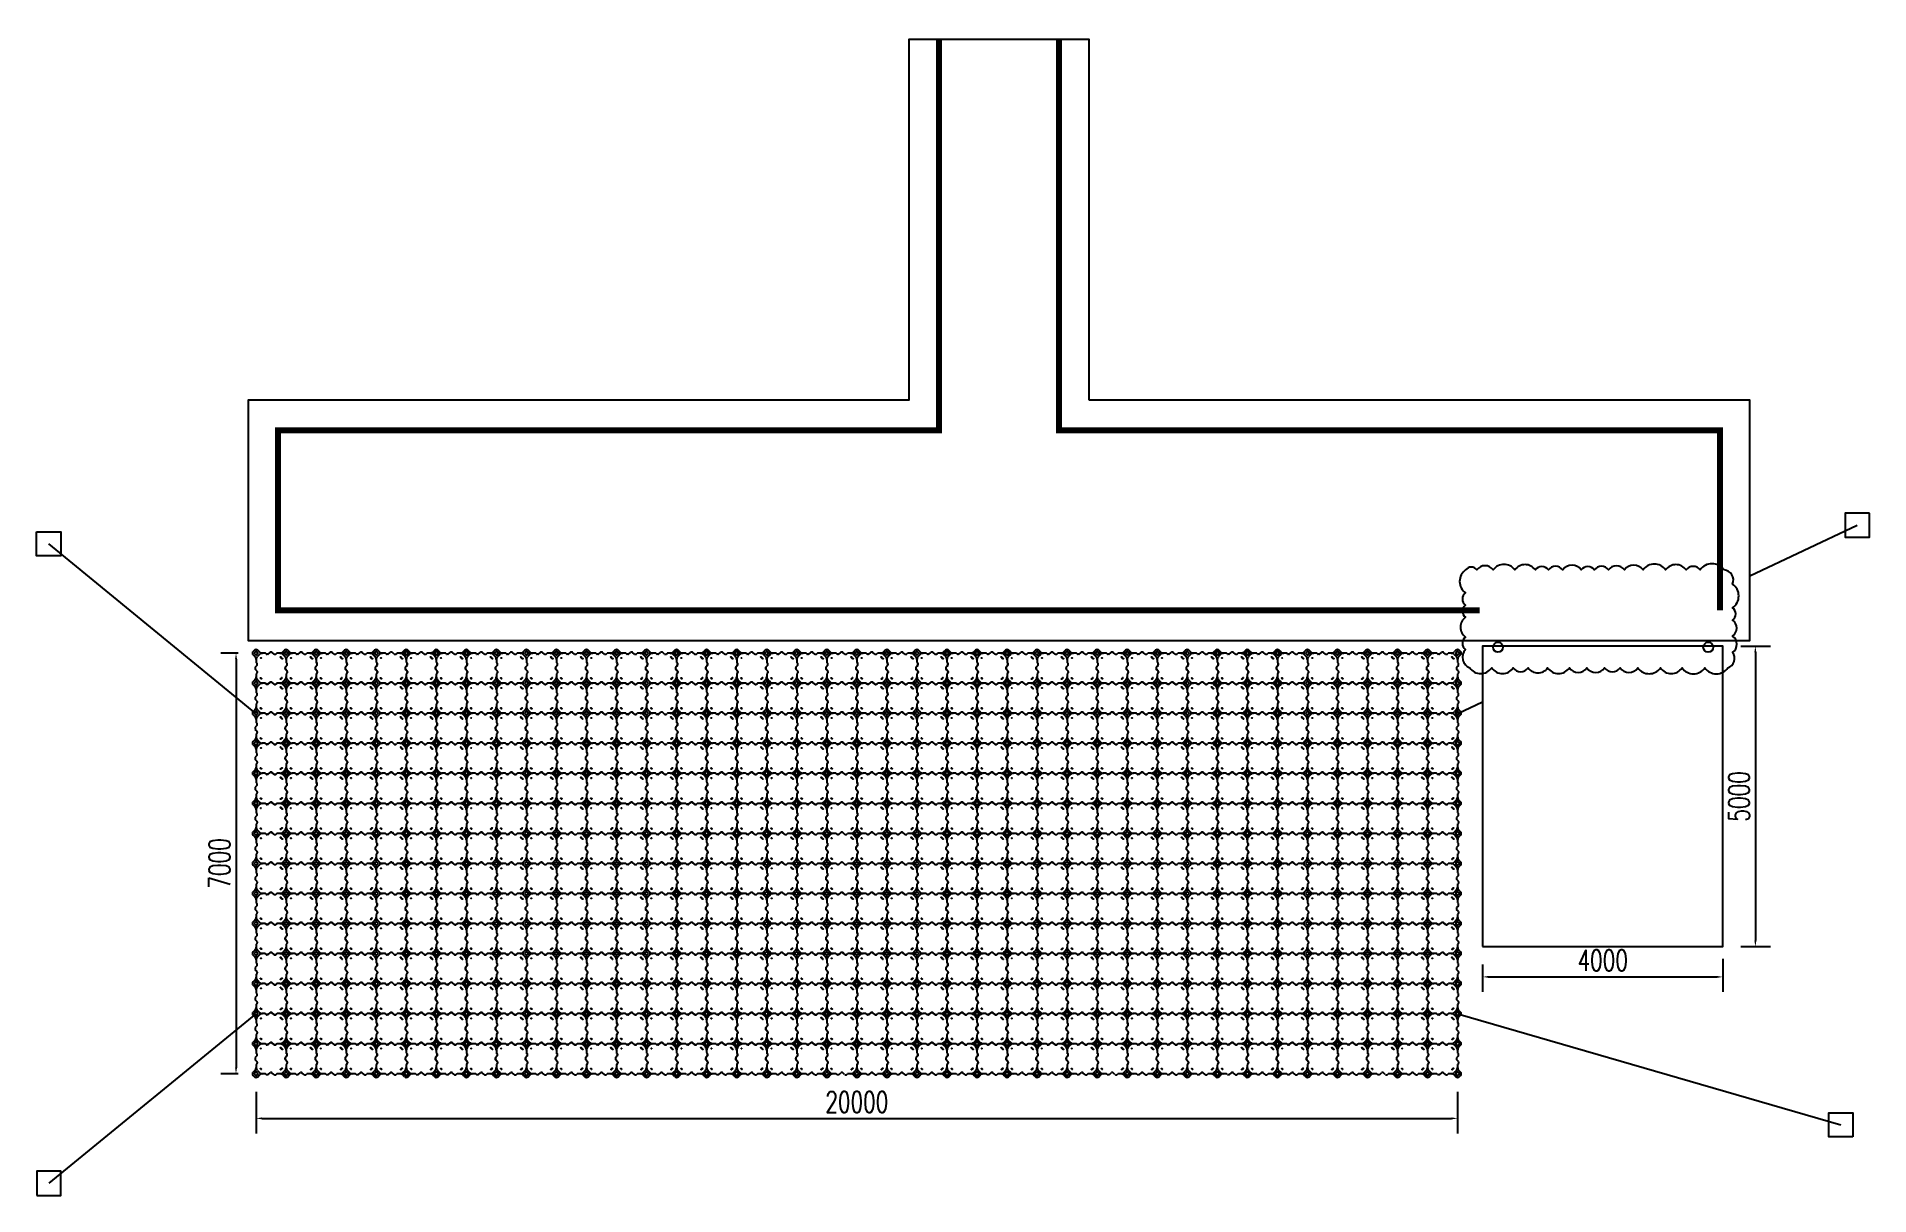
# Model space of a CAD drawing. Header units: millimetres. Extents: x -1088552 to 100, y 985 to 1353733.
# Drawn here: x -894901 to -864394, y 1318168 to 1337453 of the extents above; entities that cross this region are included whole.
import ezdxf

# ---------------------------------------------------------------- set-up
doc = ezdxf.new("R2010")
doc.units = ezdxf.units.MM
doc.header["$LTSCALE"] = 10
doc.layers.get('0').update_dxf_attribs({"linetype": 'CONTINUOUS'})
doc.layers.get('DEFPOINTS').update_dxf_attribs({"linetype": 'CONTINUOUS'})
doc.layers.add('W-FLOAT_BOWL浮筒', color=253, linetype='CONTINUOUS')
doc.layers.add('W-PLASTIC_RAILINGS塑木栏杆', color=6, linetype='CONTINUOUS')
doc.styles.add('STANDARD_T3', font='simplex.shx', dxfattribs={"width": 0.7, "bigfont": 'gbcbig.shx'})
doc.dimstyles.new('W&&100', dxfattribs={"dimtxt": 350, "dimasz": 100, "dimexe": 250, "dimexo": 300, "dimgap": 100, "dimtad": 1, "dimdec": 0, "dimzin": 0, "dimdsep": 46, "dimtxsty": 'STANDARD_T3', "dimcen": 0.09, "dimclrd": 1, "dimclre": 1, "dimclrt": 7, "dimazin": 2, "dimtfac": 1, "dimtdec": 0, "dimtix": 1, "dimtmove": 2, "dimatfit": 3, "dimfxl": 100, "dimtolj": 1, "dimtzin": 0, "dimarcsym": 0})

msp = doc.modelspace()

# ---------------------------------------------------------------- blocks, each defined once
blk = doc.blocks.new('$matou$00000002')
at = {"layer": 'W-FLOAT_BOWL浮筒', "transparency": 33554687}
for p, q in [((-299, 277, 0), (-277, 299, 0)), ((-299, 223, 0), (-271, 195, 0)), ((-266, 11, 0), (-266, -11, 0)), ((-234, 51, 0), (-263, 18, 0)), ((-250, 145, 0), (-250, 101, 0)), ((-234, 79, 0), (-247, 95, 0)), ((-231, 57, 0), (-231, 73, 0)), ((-195, 229, 0), (-229, 195, 0)), ((-223, 299, 0), (-195, 271, 0)), ((-101, 250, 0), (-145, 250, 0)), ((-79, 234, 0), (-95, 247, 0)), ((-57, 231, 0), (-73, 231, 0)), ((-51, 234, 0), (-18, 263, 0)), ((11, 266, 0), (-11, 266, 0)), ((51, 234, 0), (18, 263, 0)), ((57, 231, 0), (73, 231, 0)), ((79, 234, 0), (95, 247, 0)), ((145, 250, 0), (101, 250, 0)), ((223, 299, 0), (195, 271, 0)), ((195, 229, 0), (229, 195, 0)), ((231, 8, 0), (231, -8, 0)), ((263, 47, 0), (234, 14, 0)), ((250, 145, 0), (250, 101, 0)), ((263, 83, 0), (253, 95, 0)), ((266, 54, 0), (266, 76, 0)), ((299, 223, 0), (271, 195, 0)), ((277, 299, 0), (299, 277, 0)), ((-299, -223, 0), (-271, -195, 0)), ((-277, -299, 0), (-299, -277, 0)), ((-234, -51, 0), (-263, -18, 0)), ((-250, -101, 0), (-250, -145, 0)), ((-234, -79, 0), (-247, -95, 0)), ((-231, -57, 0), (-231, -73, 0)), ((-229, -195, 0), (-195, -229, 0)), ((-223, -299, 0), (-195, -271, 0)), ((-101, -250, 0), (-145, -250, 0)), ((-83, -263, 0), (-95, -253, 0)), ((-54, -266, 0), (-76, -266, 0)), ((-47, -263, 0), (-14, -234, 0)), ((8, -231, 0), (-8, -231, 0)), ((47, -263, 0), (14, -234, 0)), ((54, -266, 0), (76, -266, 0)), ((83, -263, 0), (95, -253, 0)), ((145, -250, 0), (101, -250, 0)), ((229, -195, 0), (195, -229, 0)), ((223, -299, 0), (195, -271, 0)), ((263, -47, 0), (234, -14, 0)), ((250, -101, 0), (250, -145, 0)), ((263, -83, 0), (253, -95, 0)), ((266, -54, 0), (266, -76, 0)), ((299, -223, 0), (271, -195, 0)), ((299, -277, 0), (277, -299, 0))]:
    blk.add_line(p, q, dxfattribs=at)
for centre in [(-170, 170, 0), (157, 185, 0), (165, 174, 0), (174, 165, 0), (185, 157, 0), (-174, -165, 0), (-165, -174, 0), (161, -179, 0), (170, -170, 0), (179, -161, 0)]:
    blk.add_circle(centre, 3.5, dxfattribs=at)
for centre, radius, start, end in [((-250, 272, 0), 38, 45, 135), ((250, 272, 0), 38, 45, 135), ((-272, 250, 0), 38, 135, 225), ((-274, 250, 0), 7, 90, 270), ((-250, 250, 0), 25, 106.2602, 163.7398), ((-250, 250, 0), 25, 196.2602, 253.7398), ((-320, 145, 0), 70, 0, 45), ((-256, 11, 0), 10, 137.7263, 180), ((-250, 274, 0), 7, 0, 180), ((-250, 226, 0), 7, 180, 0), ((-180, 145, 0), 70, 135, 180), ((-240, 101, 0), 10, 180, 222.2737), ((-250, 250, 0), 25, 16.2602, 73.7398), ((-250, 250, 0), 25, 286.2602, 343.7398), ((-241, 73, 0), 10, 0, 42.2737), ((-241, 57, 0), 10, 317.7263, 0), ((-226, 250, 0), 7, 270, 90), ((-145, 320, 0), 70, 225, 270), ((-145, 180, 0), 70, 90, 135), ((-101, 240, 0), 10, 47.7263, 90), ((-73, 241, 0), 10, 227.7263, 270), ((-57, 241, 0), 10, 270, 312.2737), ((-11, 256, 0), 10, 90, 132.2737), ((11, 256, 0), 10, 47.7263, 90), ((57, 241, 0), 10, 227.7263, 270), ((73, 241, 0), 10, 270, 312.2737), ((101, 240, 0), 10, 90, 132.2737), ((145, 320, 0), 70, 270, 315), ((145, 180, 0), 70, 45, 90), ((226, 250, 0), 7, 90, 270), ((250, 250, 0), 25, 106.2602, 163.7398), ((250, 250, 0), 25, 196.2602, 253.7398), ((180, 145, 0), 70, 0, 45), ((241, 8, 0), 10, 137.7263, 180), ((250, 274, 0), 7, 0, 180), ((250, 226, 0), 7, 180, 0), ((320, 145, 0), 70, 135, 180), ((260, 101, 0), 10, 180, 222.2737), ((250, 250, 0), 25, 16.2602, 73.7398), ((250, 250, 0), 25, 286.2602, 343.7398), ((256, 76, 0), 10, 0, 42.2737), ((256, 54, 0), 10, 317.7263, 0), ((274, 250, 0), 7, 270, 90), ((272, 250, 0), 38, 315, 45), ((-272, -250, 0), 38, 135, 225), ((-274, -250, 0), 7, 90, 270), ((-250, -272, 0), 38, 225, 315), ((-250, -250, 0), 25, 106.2602, 163.7398), ((-250, -250, 0), 25, 196.2602, 253.7398), ((-320, -145, 0), 70, 315, 0), ((-256, -11, 0), 10, 180, 222.2737), ((-250, -226, 0), 7, 0, 180), ((-250, -274, 0), 7, 180, 0), ((-240, -101, 0), 10, 137.7263, 180), ((-180, -145, 0), 70, 180, 225), ((-250, -250, 0), 25, 16.2602, 73.7398), ((-250, -250, 0), 25, 286.2602, 343.7398), ((-241, -57, 0), 10, 0, 42.2737), ((-241, -73, 0), 10, 317.7263, 0), ((-226, -250, 0), 7, 270, 90), ((-145, -180, 0), 70, 225, 270), ((-145, -320, 0), 70, 90, 135), ((-101, -260, 0), 10, 47.7263, 90), ((-76, -256, 0), 10, 227.7263, 270), ((-54, -256, 0), 10, 270, 312.2737), ((-8, -241, 0), 10, 90, 132.2737), ((8, -241, 0), 10, 47.7263, 90), ((54, -256, 0), 10, 227.7263, 270), ((76, -256, 0), 10, 270, 312.2737), ((101, -260, 0), 10, 90, 132.2737), ((145, -180, 0), 70, 270, 315), ((145, -320, 0), 70, 45, 90), ((226, -250, 0), 7, 90, 270), ((250, -272, 0), 38, 225, 315), ((250, -250, 0), 25, 106.2602, 163.7398), ((250, -250, 0), 25, 196.2602, 253.7398), ((180, -145, 0), 70, 315, 0), ((241, -8, 0), 10, 180, 222.2737), ((250, -226, 0), 7, 0, 180), ((250, -274, 0), 7, 180, 0), ((260, -101, 0), 10, 137.7263, 180), ((320, -145, 0), 70, 180, 225), ((250, -250, 0), 25, 16.2602, 73.7398), ((250, -250, 0), 25, 286.2602, 343.7398), ((256, -54, 0), 10, 0, 42.2737), ((256, -76, 0), 10, 317.7263, 0), ((274, -250, 0), 7, 270, 90), ((272, -250, 0), 38, 315, 45)]:
    blk.add_arc(centre, radius, start, end, dxfattribs=at)
blk = doc.blocks.new('*U243')
at = {"transparency": 33554687}
blk.add_blockref('$matou$00000002', (0, 0, 0), dxfattribs=at)
blk = doc.blocks.new('*U244')
at = {"color": 0, "linetype": 'ByBlock', "lineweight": -2, "transparency": 16777216}
for p in [(0, 6500), (500, 6500), (1000, 6500), (1500, 6500), (2000, 6500), (2500, 6500), (3000, 6500), (3500, 6500), (4000, 6500), (4500, 6500), (5000, 6500), (5500, 6500), (6000, 6500), (6500, 6500), (7000, 6500), (7500, 6500), (8000, 6500), (8500, 6500), (9000, 6500), (9500, 6500), (10000, 6500), (10500, 6500), (11000, 6500), (11500, 6500), (12000, 6500), (12500, 6500), (13000, 6500), (13500, 6500), (14000, 6500), (14500, 6500), (15000, 6500), (15500, 6500), (16000, 6500), (16500, 6500), (17000, 6500), (17500, 6500), (18000, 6500), (18500, 6500), (19000, 6500), (19500, 6500), (0, 6000), (500, 6000), (1000, 6000), (1500, 6000), (2000, 6000), (2500, 6000), (3000, 6000), (3500, 6000), (4000, 6000), (4500, 6000), (5000, 6000), (5500, 6000), (6000, 6000), (6500, 6000), (7000, 6000), (7500, 6000), (8000, 6000), (8500, 6000), (9000, 6000), (9500, 6000), (10000, 6000), (10500, 6000), (11000, 6000), (11500, 6000), (12000, 6000), (12500, 6000), (13000, 6000), (13500, 6000), (14000, 6000), (14500, 6000), (15000, 6000), (15500, 6000), (16000, 6000), (16500, 6000), (17000, 6000), (17500, 6000), (18000, 6000), (18500, 6000), (19000, 6000), (19500, 6000), (0, 5500), (500, 5500), (1000, 5500), (1500, 5500), (2000, 5500), (2500, 5500), (3000, 5500), (3500, 5500), (4000, 5500), (4500, 5500), (5000, 5500), (5500, 5500), (6000, 5500), (6500, 5500), (7000, 5500), (7500, 5500), (8000, 5500), (8500, 5500), (9000, 5500), (9500, 5500), (10000, 5500), (10500, 5500), (11000, 5500), (11500, 5500), (12000, 5500), (12500, 5500), (13000, 5500), (13500, 5500), (14000, 5500), (14500, 5500), (15000, 5500), (15500, 5500), (16000, 5500), (16500, 5500), (17000, 5500), (17500, 5500), (18000, 5500), (18500, 5500), (19000, 5500), (19500, 5500), (0, 5000), (500, 5000), (1000, 5000), (1500, 5000), (2000, 5000), (2500, 5000), (3000, 5000), (3500, 5000), (4000, 5000), (4500, 5000), (5000, 5000), (5500, 5000), (6000, 5000), (6500, 5000), (7000, 5000), (7500, 5000), (8000, 5000), (8500, 5000), (9000, 5000), (9500, 5000), (10000, 5000), (10500, 5000), (11000, 5000), (11500, 5000), (12000, 5000), (12500, 5000), (13000, 5000), (13500, 5000), (14000, 5000), (14500, 5000), (15000, 5000), (15500, 5000), (16000, 5000), (16500, 5000), (17000, 5000), (17500, 5000), (18000, 5000), (18500, 5000), (19000, 5000), (19500, 5000), (0, 4500), (500, 4500), (1000, 4500), (1500, 4500), (2000, 4500), (2500, 4500), (3000, 4500), (3500, 4500), (4000, 4500), (4500, 4500), (5000, 4500), (5500, 4500), (6000, 4500), (6500, 4500), (7000, 4500), (7500, 4500), (8000, 4500), (8500, 4500), (9000, 4500), (9500, 4500), (10000, 4500), (10500, 4500), (11000, 4500), (11500, 4500), (12000, 4500), (12500, 4500), (13000, 4500), (13500, 4500), (14000, 4500), (14500, 4500), (15000, 4500), (15500, 4500), (16000, 4500), (16500, 4500), (17000, 4500), (17500, 4500), (18000, 4500), (18500, 4500), (19000, 4500), (19500, 4500), (0, 4000), (500, 4000), (1000, 4000), (1500, 4000), (2000, 4000), (2500, 4000), (3000, 4000), (3500, 4000), (4000, 4000), (4500, 4000), (5000, 4000), (5500, 4000), (6000, 4000), (6500, 4000), (7000, 4000), (7500, 4000), (8000, 4000), (8500, 4000), (9000, 4000), (9500, 4000), (10000, 4000), (10500, 4000), (11000, 4000), (11500, 4000), (12000, 4000), (12500, 4000), (13000, 4000), (13500, 4000), (14000, 4000), (14500, 4000), (15000, 4000), (15500, 4000), (16000, 4000), (16500, 4000), (17000, 4000), (17500, 4000), (18000, 4000), (18500, 4000), (19000, 4000), (19500, 4000), (0, 3500), (500, 3500), (1000, 3500), (1500, 3500), (2000, 3500), (2500, 3500), (3000, 3500), (3500, 3500), (4000, 3500), (4500, 3500), (5000, 3500), (5500, 3500), (6000, 3500), (6500, 3500), (7000, 3500), (7500, 3500), (8000, 3500), (8500, 3500), (9000, 3500), (9500, 3500), (10000, 3500), (10500, 3500), (11000, 3500), (11500, 3500), (12000, 3500), (12500, 3500), (13000, 3500), (13500, 3500), (14000, 3500), (14500, 3500), (15000, 3500), (15500, 3500), (16000, 3500), (16500, 3500), (17000, 3500), (17500, 3500), (18000, 3500), (18500, 3500), (19000, 3500), (19500, 3500), (0, 3000), (500, 3000), (1000, 3000), (1500, 3000), (2000, 3000), (2500, 3000), (3000, 3000), (3500, 3000), (4000, 3000), (4500, 3000), (5000, 3000), (5500, 3000), (6000, 3000), (6500, 3000), (7000, 3000), (7500, 3000), (8000, 3000), (8500, 3000), (9000, 3000), (9500, 3000), (10000, 3000), (10500, 3000), (11000, 3000), (11500, 3000), (12000, 3000), (12500, 3000), (13000, 3000), (13500, 3000), (14000, 3000), (14500, 3000), (15000, 3000), (15500, 3000), (16000, 3000), (16500, 3000), (17000, 3000), (17500, 3000), (18000, 3000), (18500, 3000), (19000, 3000), (19500, 3000), (0, 2500), (500, 2500), (1000, 2500), (1500, 2500), (2000, 2500), (2500, 2500), (3000, 2500), (3500, 2500), (4000, 2500), (4500, 2500), (5000, 2500), (5500, 2500), (6000, 2500), (6500, 2500), (7000, 2500), (7500, 2500), (8000, 2500), (8500, 2500), (9000, 2500), (9500, 2500), (10000, 2500), (10500, 2500), (11000, 2500), (11500, 2500), (12000, 2500), (12500, 2500), (13000, 2500), (13500, 2500), (14000, 2500), (14500, 2500), (15000, 2500), (15500, 2500), (16000, 2500), (16500, 2500), (17000, 2500), (17500, 2500), (18000, 2500), (18500, 2500), (19000, 2500), (19500, 2500), (0, 2000), (500, 2000), (1000, 2000), (1500, 2000), (2000, 2000), (2500, 2000), (3000, 2000), (3500, 2000), (4000, 2000), (4500, 2000), (5000, 2000), (5500, 2000), (6000, 2000), (6500, 2000), (7000, 2000), (7500, 2000), (8000, 2000), (8500, 2000), (9000, 2000), (9500, 2000), (10000, 2000), (10500, 2000), (11000, 2000), (11500, 2000), (12000, 2000), (12500, 2000), (13000, 2000), (13500, 2000), (14000, 2000), (14500, 2000), (15000, 2000), (15500, 2000), (16000, 2000), (16500, 2000), (17000, 2000), (17500, 2000), (18000, 2000), (18500, 2000), (19000, 2000), (19500, 2000), (0, 1500), (500, 1500), (1000, 1500), (1500, 1500), (2000, 1500), (2500, 1500), (3000, 1500), (3500, 1500), (4000, 1500), (4500, 1500), (5000, 1500), (5500, 1500), (6000, 1500), (6500, 1500), (7000, 1500), (7500, 1500), (8000, 1500), (8500, 1500), (9000, 1500), (9500, 1500), (10000, 1500), (10500, 1500), (11000, 1500), (11500, 1500), (12000, 1500), (12500, 1500), (13000, 1500), (13500, 1500), (14000, 1500), (14500, 1500), (15000, 1500), (15500, 1500), (16000, 1500), (16500, 1500), (17000, 1500), (17500, 1500), (18000, 1500), (18500, 1500), (19000, 1500), (19500, 1500), (0, 1000), (500, 1000), (1000, 1000), (1500, 1000), (2000, 1000), (2500, 1000), (3000, 1000), (3500, 1000), (4000, 1000), (4500, 1000), (5000, 1000), (5500, 1000), (6000, 1000), (6500, 1000), (7000, 1000), (7500, 1000), (8000, 1000), (8500, 1000), (9000, 1000), (9500, 1000), (10000, 1000), (10500, 1000), (11000, 1000), (11500, 1000), (12000, 1000), (12500, 1000), (13000, 1000), (13500, 1000), (14000, 1000), (14500, 1000), (15000, 1000), (15500, 1000), (16000, 1000), (16500, 1000), (17000, 1000), (17500, 1000), (18000, 1000), (18500, 1000), (19000, 1000), (19500, 1000), (0, 500), (500, 500), (1000, 500), (1500, 500), (2000, 500), (2500, 500), (3000, 500), (3500, 500), (4000, 500), (4500, 500), (5000, 500), (5500, 500), (6000, 500), (6500, 500), (7000, 500), (7500, 500), (8000, 500), (8500, 500), (9000, 500), (9500, 500), (10000, 500), (10500, 500), (11000, 500), (11500, 500), (12000, 500), (12500, 500), (13000, 500), (13500, 500), (14000, 500), (14500, 500), (15000, 500), (15500, 500), (16000, 500), (16500, 500), (17000, 500), (17500, 500), (18000, 500), (18500, 500), (19000, 500), (19500, 500), (0, 0), (500, 0), (1000, 0), (1500, 0), (2000, 0), (2500, 0), (3000, 0), (3500, 0), (4000, 0), (4500, 0), (5000, 0), (5500, 0), (6000, 0), (6500, 0), (7000, 0), (7500, 0), (8000, 0), (8500, 0), (9000, 0), (9500, 0), (10000, 0), (10500, 0), (11000, 0), (11500, 0), (12000, 0), (12500, 0), (13000, 0), (13500, 0), (14000, 0), (14500, 0), (15000, 0), (15500, 0), (16000, 0), (16500, 0), (17000, 0), (17500, 0), (18000, 0), (18500, 0), (19000, 0), (19500, 0)]:
    blk.add_blockref('*U243', p, dxfattribs=at)
blk = doc.blocks.new('*D245')
at = {"color": 1, "lineweight": -2, "transparency": 16777216}
for p, q in [((-891548, 1327192), (-891832, 1327192)), ((-891582, 1327092), (-891582, 1320292)), ((-891548, 1320192), (-891832, 1320192))]:
    blk.add_line(p, q, dxfattribs=at)
at = {"color": 1, "transparency": 16777216}
for points in [[(-891598, 1327092), (-891565, 1327092), (-891582, 1327192)], [(-891598, 1320292), (-891565, 1320292), (-891582, 1320192)]]:
    blk.add_solid(points, dxfattribs=at)
at = {"layer": 'DEFPOINTS', "color": 0, "transparency": 16777216}
for p in [(-891248, 1327192, 0), (-891582, 1320192), (-891248, 1320192, 0)]:
    blk.add_point(p, dxfattribs=at)
at = {"color": 7, "transparency": 16777216, "insert": (-891857, 1323692), "char_height": 350, "attachment_point": 5, "rotation": 90, "style": 'STANDARD_T3'}
blk.add_mtext('\\A1;7000', dxfattribs=at)
blk = doc.blocks.new('*D246')
at = {"color": 1, "lineweight": -2, "transparency": 16777216}
for p, q in [((-891248, 1319892), (-891248, 1319199)), ((-871248, 1319892), (-871248, 1319199)), ((-891148, 1319449), (-871348, 1319449))]:
    blk.add_line(p, q, dxfattribs=at)
at = {"color": 1, "transparency": 16777216}
for points in [[(-891148, 1319466), (-891148, 1319432), (-891248, 1319449)], [(-871348, 1319466), (-871348, 1319432), (-871248, 1319449)]]:
    blk.add_solid(points, dxfattribs=at)
at = {"layer": 'DEFPOINTS', "color": 0, "transparency": 16777216}
for p in [(-891248, 1320192, 0), (-871248, 1320192, 0), (-871248, 1319449)]:
    blk.add_point(p, dxfattribs=at)
at = {"color": 7, "transparency": 16777216, "insert": (-881248, 1319724), "char_height": 350, "attachment_point": 5, "style": 'STANDARD_T3'}
blk.add_mtext('\\A1;20000', dxfattribs=at)
blk = doc.blocks.new('*D247')
at = {"color": 1, "lineweight": -2, "transparency": 16777216}
for p, q in [((-866532, 1327308), (-866041, 1327308)), ((-866291, 1327208), (-866291, 1322408)), ((-866532, 1322308), (-866041, 1322308))]:
    blk.add_line(p, q, dxfattribs=at)
at = {"color": 1, "transparency": 16777216}
for points in [[(-866308, 1327208), (-866274, 1327208), (-866291, 1327308)], [(-866308, 1322408), (-866274, 1322408), (-866291, 1322308)]]:
    blk.add_solid(points, dxfattribs=at)
at = {"layer": 'DEFPOINTS', "color": 0, "transparency": 16777216}
for p in [(-866832, 1327308), (-866832, 1322308), (-866291, 1322308)]:
    blk.add_point(p, dxfattribs=at)
at = {"color": 7, "transparency": 16777216, "insert": (-866566, 1324808), "char_height": 350, "attachment_point": 5, "rotation": 90, "style": 'STANDARD_T3'}
blk.add_mtext('\\A1;5000', dxfattribs=at)
blk = doc.blocks.new('*D248')
at = {"color": 1, "lineweight": -2, "transparency": 16777216}
for p, q in [((-870832, 1322008), (-870832, 1321554)), ((-866832, 1322103), (-866832, 1321554)), ((-870732, 1321804), (-866932, 1321804))]:
    blk.add_line(p, q, dxfattribs=at)
at = {"color": 1, "transparency": 16777216}
for points in [[(-870732, 1321820), (-870732, 1321787), (-870832, 1321804)], [(-866932, 1321820), (-866932, 1321787), (-866832, 1321804)]]:
    blk.add_solid(points, dxfattribs=at)
at = {"layer": 'DEFPOINTS', "color": 0, "transparency": 16777216}
for p in [(-870832, 1322308), (-866832, 1322403), (-866832, 1321804)]:
    blk.add_point(p, dxfattribs=at)
at = {"color": 7, "transparency": 16777216, "insert": (-868832, 1322079), "char_height": 350, "attachment_point": 5, "style": 'STANDARD_T3'}
blk.add_mtext('\\A1;4000', dxfattribs=at)
blk = doc.blocks.new('*U678')
at = {"transparency": 33554687}
blk.add_circle((0, 0), 82.5, dxfattribs=at)
blk = doc.blocks.new('*U679')
at = {"color": 0, "linetype": 'ByBlock', "lineweight": -2, "transparency": 16777216}
for p in [(0, 0), (3500, 0)]:
    blk.add_blockref('*U678', p, dxfattribs=at)

# ---------------------------------------------------------------- dimensions: what is measured, and where the dimension line sits
at = {"transparency": 33554687}
for base, p1, p2, picture, middle in [((-891581.7, 1320192.1), (-891247.7, 1327192.1, 0), (-891247.7, 1320192.1, 0), '*D245', (-891856.7, 1323692.1)), ((-866290.9, 1322308.2), (-866832.5, 1327308.2), (-866832.5, 1322308.2), '*D247', (-866565.9, 1324808.2))]:
    dim = msp.add_linear_dim(base=base, p1=p1, p2=p2, angle=90, dimstyle='W&&100', dxfattribs=at)
    dim.commit()
    dim.dimension.update_dxf_attribs({"geometry": picture, "text_midpoint": middle})
for base, p1, p2, picture, middle in [((-866832.5, 1321803.6), (-870832.5, 1322308.2), (-866832.5, 1322402.7), '*D248', (-868832.5, 1322078.6)), ((-871247.7, 1319449.2), (-891247.7, 1320192.1, 0), (-871247.7, 1320192.1, 0), '*D246', (-881247.7, 1319724.2))]:
    dim = msp.add_linear_dim(base=base, p1=p1, p2=p2, dimstyle='W&&100', dxfattribs=at)
    dim.commit()
    dim.dimension.update_dxf_attribs({"geometry": picture, "text_midpoint": middle})

# ---------------------------------------------------------------- linework, layer by layer
at = {"color": 253, "transparency": 33554687}
msp.add_lwpolyline([(-877381, 1331402.7), (-877381, 1337402.7), (-880381, 1337402.7), (-880381, 1331402.7), (-891381, 1331402.7), (-891381, 1327402.7), (-866381, 1327402.7), (-866381, 1331402.7)], close=True, dxfattribs=at)
at = {"transparency": 33554687, "elevation": 0}
for points in [[(-864393.8, 1329522.1), (-864793.8, 1329522.1), (-864793.8, 1329122.1), (-864393.8, 1329122.1)], [(-894900.5, 1329212.5), (-894500.5, 1329212.5), (-894500.5, 1328812.5), (-894900.5, 1328812.5)], [(-864669.9, 1319142.6), (-865069.9, 1319142.6), (-865069.9, 1319542.6), (-864669.9, 1319542.6)], [(-894899.7, 1318168.1), (-894499.7, 1318168.1), (-894499.7, 1318568.1), (-894899.7, 1318568.1)]]:
    msp.add_lwpolyline(points, close=True, dxfattribs=at)
for points in [[(-866381, 1328480), (-864593.8, 1329322.1)], [(-891252.8, 1326189.4), (-894700.5, 1329012.5)], [(-871242.5, 1326189.4), (-870832.5, 1326382.6)], [(-891252, 1321191.2), (-894699.7, 1318368.1)], [(-871243.3, 1321191.2), (-864869.9, 1319342.6)]]:
    msp.add_lwpolyline(points, dxfattribs=at)
at = {"transparency": 33554687}
msp.add_lwpolyline([(-871114.6, 1328576.7, 0.5205671), (-871114.6, 1328193.4, 0.5205671), (-871114.6, 1327990.4, 0.5205671), (-871114.6, 1327790.4, 0.5205671), (-871114.6, 1327460.3, 0.5205671), (-871114.6, 1327252.1, 0.5205671), (-871046.6, 1326946.7, 0.5205671), (-870680.4, 1326946.7, 0.5205671), (-870319.9, 1326946.7, 0.5205671), (-870073.9, 1326946.7, 0.5205671), (-869749.2, 1326946.7, 0.5205671), (-869387, 1326946.7, 0.5205671), (-869096, 1326946.7, 0.5205671), (-868799.6, 1326946.7, 0.5205671), (-868543.7, 1326946.7, 0.5205671), (-868246.8, 1326946.7, 0.5205671), (-867872.2, 1326946.7, 0.5205671), (-867510.9, 1326946.7, 0.5205671), (-867132.1, 1326946.7, 0.5205671), (-866750, 1326946.7, 0.5205671), (-866670.2, 1327205.5, 0.5205671), (-866670.2, 1327476, 0.5205671), (-866670.2, 1327743.7, 0.5205671), (-866670.2, 1327947.4, 0.5205671), (-866670.2, 1328342.7, 0.5205671), (-866812.5, 1328576.7, 0.5205671), (-867211.9, 1328576.7, 0.5205671), (-867442.3, 1328576.7, 0.5205671), (-867784.6, 1328576.7, 0.5205671), (-868160.7, 1328576.7, 0.5205671), (-868471.7, 1328576.7, 0.5205671), (-868735.4, 1328576.7, 0.5205671), (-868971.6, 1328576.7, 0.5205671), (-869188.9, 1328576.7, 0.5205671), (-869497.6, 1328576.7, 0.5205671), (-869735.2, 1328576.7, 0.5205671), (-869953.6, 1328576.7, 0.5205671), (-870297, 1328576.7, 0.5205671), (-870654.5, 1328576.7, 0.5205671), (-870927.6, 1328576.7, 0.5205671)], format="xyb", close=True, dxfattribs=at)
msp.add_lwpolyline([(-870832.5, 1322308.2), (-866832.5, 1322308.2), (-866832.5, 1327308.2), (-870832.5, 1327308.2)], close=True, dxfattribs=at)
at = {"layer": 'W-PLASTIC_RAILINGS塑木栏杆', "transparency": 33554687, "const_width": 100}
for points in [[(-879881, 1337402.7), (-879881, 1330902.7), (-890881, 1330902.7), (-890881, 1327902.7), (-870881, 1327902.7)], [(-866881, 1327902.7), (-866881, 1330902.7), (-877881, 1330902.7), (-877881, 1337402.7)]]:
    msp.add_lwpolyline(points, dxfattribs=at)

# ---------------------------------------------------------------- block references
at = {"transparency": 33554687}
for name, p in [('*U679', (-870575.4, 1327290.8)), ('*U244', (-890997.7, 1320442.1, 0))]:
    msp.add_blockref(name, p, dxfattribs=at)

msp.set_redraw_order([(e.dxf.handle, doc.entitydb.next_handle()) for e in msp.query("TEXT MTEXT ATTDEF DIMENSION ARC_DIMENSION")])  # texts and dimensions are drawn at this point

doc.saveas('drawing.dxf')
